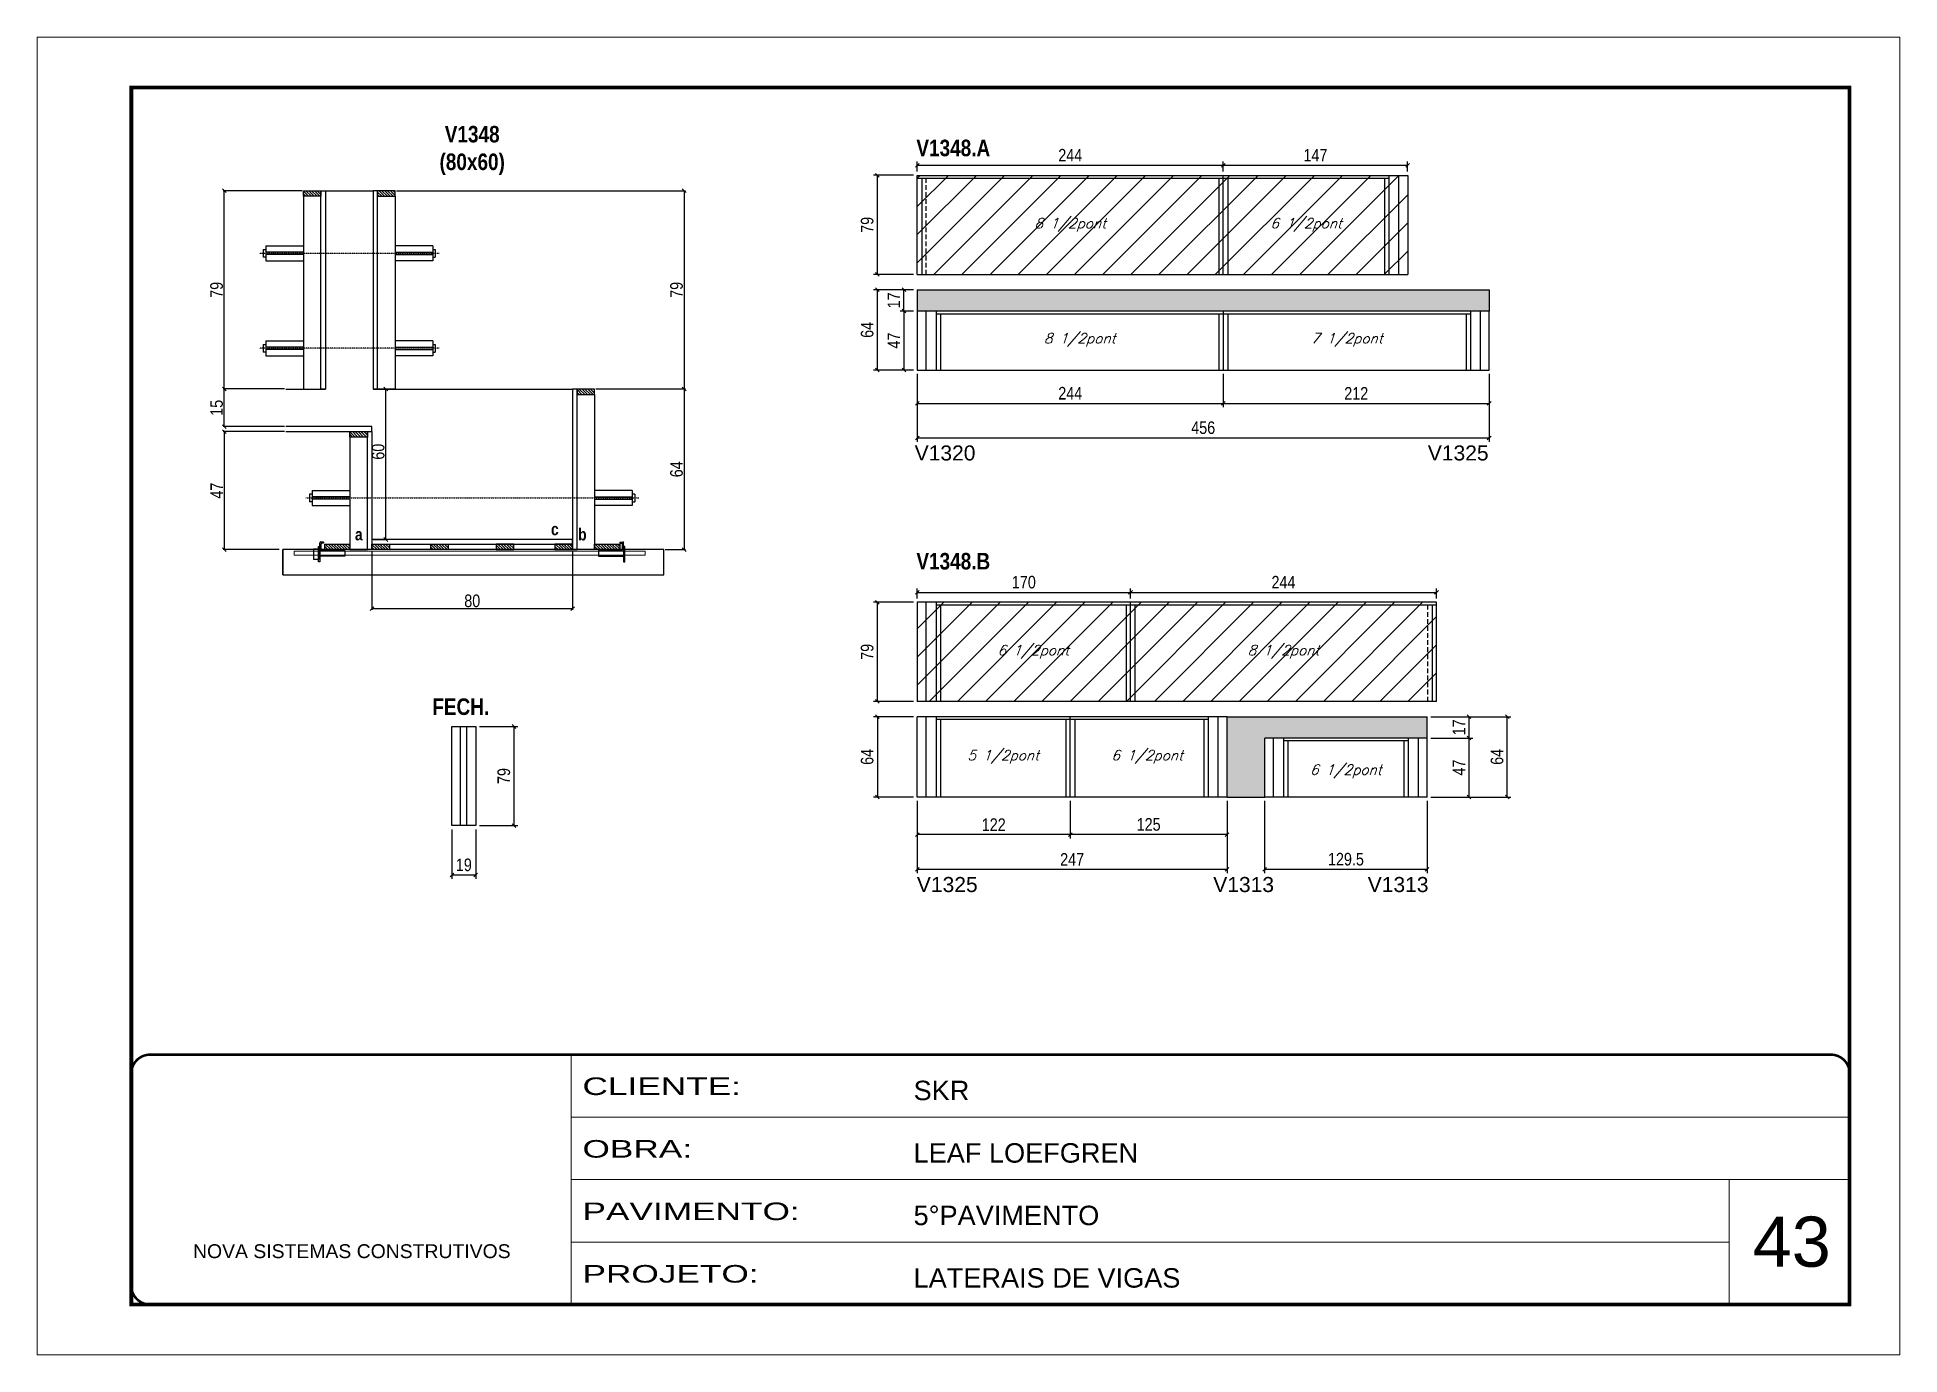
# Model space of a CAD drawing. Extents: x 3309 to 10384, y -2522 to 14608.
# Drawn here: x 6506 to 7991, y 2072 to 3122 of the extents above; entities that cross this region are included whole.
import ezdxf

# ---------------------------------------------------------------- set-up
doc = ezdxf.new("R2010")
doc.units = 0
for name, pattern in [('CONTINUO', [0]), ('DASHED', [0.75, 0.5, -0.25]), ('HIDDEN', [0.375, 0.25, -0.125])]:
    doc.linetypes.add(name, pattern=pattern)
for name, color, linetype in [('5', 5, 'Continuous'), ('barrote', 251, 'Continuous'), ('COTA', 241, 'Continuous'), ('detalhes', 4, 'Continuous'), ('NOMENCLATURA', 7, 'Continuous'), ('Painéis', 200, 'Continuous'), ('presilha', 1, 'Continuous'), ('SARR_2.2x10', 60, 'Continuous'), ('SARR_2.2x7', 40, 'Continuous'), ('SARR_3.5x7', 81, 'Continuous'), ('TENSOR', 3, 'Continuous'), ('texto', 7, 'Continuous')]:
    doc.layers.add(name, color=color, linetype=linetype)
for name, color, linetype, lineweight in [('CARIMBO', 255, 'Continuous', 9), ('CONCRETO', 251, 'Continuous', 25), ('Folhas', 255, 'Continuous', 9), ('Hachura', 251, 'Continuous', 9), ('SARRAFO DE PRESSAO', 251, 'DASHED', 9), ('SCO-___-LAJ', 2, 'Continuous', 0)]:
    doc.layers.add(name, color=color, linetype=linetype, lineweight=lineweight)
doc.styles.add('ARIAL', font='arial.ttf')
doc.styles.add('COTA TECNICA', font='techl___.ttf', dxfattribs={"height": 10})
doc.styles.add('COTA TECNICA 2X', font='techl___.ttf', dxfattribs={"height": 10})
doc.styles.add('Romans', font='romans.shx')
doc.styles.get("Standard").update_dxf_attribs({"font": 'arial.ttf'})
doc.styles.add('TECNICA', font='techb___.ttf', dxfattribs={"height": 10})
doc.styles.add('Tecnologia', font='')
doc.styles.get('Tecnologia').set_extended_font_data('Forgotten Futurist')
doc.dimstyles.new('PAINEL', dxfattribs={"dimtxt": 10, "dimasz": 3, "dimexe": 3, "dimexo": 3, "dimgap": 3, "dimtad": 1, "dimdec": 1, "dimzin": 12, "dimdsep": 46, "dimtxsty": 'COTA TECNICA', "dimblk1": 'OBLIQUE', "dimblk2": 'OBLIQUE', "dimsah": 1, "dimcen": 0.9, "dimclrd": 4, "dimclre": 4, "dimclrt": 240, "dimadec": 1, "dimazin": 3, "dimtfac": 1, "dimtdec": 1, "dimtmove": 0, "dimatfit": 3, "dimfxl": 1, "dimtolj": 1, "dimtzin": 12, "dimarcsym": 0})
doc.dimstyles.new('SECAO', dxfattribs={"dimscale": 0.333333, "dimtxt": 5, "dimasz": 9, "dimexe": 3, "dimexo": 3, "dimgap": 3, "dimtad": 1, "dimdec": 1, "dimlfac": 0.5, "dimzin": 12, "dimdsep": 46, "dimtxsty": 'COTA TECNICA 2X', "dimblk1": 'OBLIQUE', "dimblk2": 'OBLIQUE', "dimsah": 1, "dimcen": 0.9, "dimclrd": 4, "dimclre": 4, "dimclrt": 240, "dimadec": 1, "dimazin": 3, "dimtfac": 1, "dimtdec": 1, "dimtmove": 0, "dimatfit": 3, "dimfxl": 1, "dimtolj": 1, "dimtzin": 12, "dimarcsym": 0})
pattern_1 = [(135, (40055.601, -120798.3848), (-1.122532015, -1.122532015), [])]
pattern_2 = [(135, (40082.1, -120516.7848), (-1.122532015, -1.122532015), [])]

msp = doc.modelspace()

# ---------------------------------------------------------------- texts
at = {"layer": '5', "linetype": 'Continuous'}
for s, p in [('V1320', (7205.95, 2784.8)), ('V1325', (7615.08, 2784.8)), ('V1325', (7207.7, 2440.86)), ('V1313', (7444.01, 2440.86)), ('V1313', (7567.18, 2440.86))]:
    msp.add_text(s, height=12, rotation=359.99996, dxfattribs=at).set_placement(p)
at = {"layer": 'CARIMBO', "style": 'ARIAL'}
msp.add_text('43', height=40, dxfattribs=at).set_placement((7874.23, 2142.25))
at = {"layer": 'detalhes', "style": 'TECNICA'}
for s, p in [('c', (6915.98, 2725.26)), ('a', (6759.69, 2721.15)), ('b', (6937.66, 2721.14))]:
    msp.add_text(s, height=9.6, dxfattribs=at).set_placement(p)
at = {"layer": 'NOMENCLATURA', "style": 'TECNICA'}
for s, p in [('V1348.A', (7207.32, 3027.29, 0)), ('V1348.B', (7207.32, 2697.94, 0)), ('FECH.', (6821.35, 2582))]:
    msp.add_text(s, height=13.2, dxfattribs=at).set_placement(p)
at = {"layer": 'NOMENCLATURA', "insert": (6853.16, 3051.48), "char_height": 13.2, "attachment_point": 2, "style": 'TECNICA'}
msp.add_mtext_dynamic_manual_height_columns('V1348\\P(80x60)', width=300.2766, gutter_width=1, heights=[0], dxfattribs=at)
at = {"layer": 'texto', "color": 2, "char_height": 8, "attachment_point": 5, "style": 'Romans'}
for s, insert in [('{\\Q19;\\C256;8 1/2pont}', (7330.04, 2972.57)), ('{\\Q19;\\C256;6 1/2pont}', (7518.04, 2972.57)), ('{\\Q19;\\C256;8 1/2pont}', (7337.54, 2880.87)), ('{\\Q19;\\C256;7 1/2pont}', (7550.54, 2880.87)), ('{\\Q19;\\C256;6 1/2pont}', (7300.54, 2632.29)), ('{\\Q19;\\C256;8 1/2pont}', (7500.04, 2632.29)), ('{\\Q19;\\C256;5 1/2pont}', (7276.54, 2548.59)), ('{\\Q19;\\C256;6 1/2pont}', (7391.29, 2548.59)), ('{\\Q19;\\C256;6 1/2pont}', (7549.79, 2537.07))]:
    msp.add_mtext(s, dxfattribs=dict(at, insert=insert))

# ---------------------------------------------------------------- blocks, each defined once
blk = doc.blocks.new('9999999999')
at = {"color": 30, "linetype": 'CONTINUO'}
for p, q in [((98564.6, 34230.2), (98564.6, 34429.4)), ((98564.6, 34379.6), (99584, 34379.6)), ((98564.6, 34329.8), (99488, 34329.8)), ((99584, 34329.8), (99488, 34329.8)), ((99488, 34329.8), (99488, 34230.2)), ((98564.6, 34280), (99488, 34280))]:
    blk.add_line(p, q, dxfattribs=at)
at = {"color": 30, "linetype": 'CONTINUO', "const_width": 2}
blk.add_lwpolyline([(99584, 34230.2), (99584, 34414.4, 0.414214), (99569, 34429.4), (98229, 34429.4, 0.414214), (98214, 34414.4), (98214, 34245.2, 0.414214), (98229, 34230.2), (99584, 34230.2)], format="xyb", dxfattribs=at)
at = {"layer": 'Folhas'}
blk.add_lwpolyline([(98139, 34190.2), (99624, 34190.2), (99624, 35240.2), (98139, 35240.2)], close=True, dxfattribs=at)
at = {"layer": 'Folhas', "color": 30, "const_width": 3}
blk.add_lwpolyline([(98214, 34230.2), (99584, 34230.2), (99584, 35200.2), (98214, 35200.2)], close=True, dxfattribs=at)
at = {"color": 7, "linetype": 'Continuous', "ltscale": 5, "style": 'ARIAL'}
for s, height, p in [('SKR', 15.48, (98837.7, 34393.1)), ('LEAF LOEFGREN', 15.483, (98837.7, 34343.3)), ('5°PAVIMENTO', 15.483, (98837.7, 34293.5)), ('NOVA SISTEMAS CONSTRUTIVOS', 11.059, (98263.2, 34267.2)), ('LATERAIS DE VIGAS', 15.483, (98837.7, 34243.7))]:
    blk.add_text(s, height=height, dxfattribs=at).set_placement(p)
at = {"layer": 'Folhas', "color": 7, "style": 'Tecnologia', "width": 1.5}
for s, p in [('CLIENTE:', (98573.7, 34397.2)), ('OBRA:', (98573.7, 34347.3)), ('PAVIMENTO:', (98573.7, 34297.5)), ('PROJETO:', (98573.7, 34247.7))]:
    blk.add_text(s, height=14, dxfattribs=at).set_placement(p)
blk = doc.blocks.new('PRESILHA METÁLICA 1')
at = {"layer": 'presilha'}
for p, q in [((0, 13), (6, 13)), ((0, 13), (0, 0)), ((6, 0), (0, 0)), ((6, 15.5), (7.5, 15.5)), ((6, -2.5), (6, 15.5)), ((6, 13), (6, 0)), ((7.5, 10.6), (7.5, 19.9)), ((7.5, 15.5), (7.5, -2.5)), ((37.5, 4.1), (7.5, 4.1)), ((12, 21), (8.6, 21)), ((9, 11.6), (9, 18.9)), ((12, 19.5), (9.6, 19.5)), ((37.5, 11), (9.6, 11)), ((12, 21), (12, 19.5)), ((37.5, 11), (37.5, 4.1)), ((7.5, -2.5), (6, -2.5))]:
    blk.add_line(p, q, dxfattribs=at)
for centre, radius, start, end in [((8.6, 19.9), 1.14, 90, 180), ((9.6, 18.9), 0.57, 90, 180), ((9.6, 11.6), 0.57, 180, 270)]:
    blk.add_arc(centre, radius, start, end, dxfattribs=at)
blk = doc.blocks.new('PRESILHA METÁLICA 2')
at = {"layer": 'presilha'}
for p, q in [((-5.2, 23.5), (-5.2, 22)), ((-5.2, 23.5), (-1.9, 23.5)), ((-0.8, 14.6), (-0.8, 22.4)), ((-30.8, 13.5), (-30.8, 6.6)), ((-30.8, 13.5), (-2.8, 13.5)), ((-30.8, 6.6), (-0.8, 6.6)), ((-5.2, 22), (-2.8, 22)), ((-2.2, 14.1), (-2.2, 21.4)), ((0.8, 18), (-0.8, 18)), ((-0.8, 18), (-0.8, 0)), ((-0.8, 0), (0.8, 0)), ((0.8, 0), (0.8, 18))]:
    blk.add_line(p, q, dxfattribs=at)
for centre, radius, start, end in [((-1.9, 22.4), 1.14, 0, 90), ((-2.8, 21.4), 0.57, 0, 90), ((-2.8, 14.1), 0.57, 270, 0)]:
    blk.add_arc(centre, radius, start, end, dxfattribs=at)
blk = doc.blocks.new('_Oblique')
at = {"color": 0, "linetype": 'ByBlock', "lineweight": -2}
blk.add_line((-0.5, -0.5), (0.5, 0.5), dxfattribs=at)
blk = doc.blocks.new('*D1364')
at = {"layer": 'COTA', "color": 4, "lineweight": -2, "transparency": 16777216}
for p, q in [((6951.8, 2841.8), (7023.2, 2841.8)), ((7022.2, 2841.8), (7022.2, 2713.8)), ((7007, 2713.8), (7023.2, 2713.8))]:
    blk.add_line(p, q, dxfattribs=at)
at = {"layer": 'Defpoints', "color": 0, "transparency": 16777216}
for p in [(6950.8, 2841.8), (7006, 2713.8), (7022.2, 2713.8)]:
    blk.add_point(p, dxfattribs=at)
at = {"layer": 'COTA', "color": 4, "lineweight": -2, "transparency": 16777216, "xscale": 3, "yscale": 3, "zscale": 3}
for p, rotation in [((7022.2, 2841.8), 90), ((7022.2, 2713.8), 270)]:
    blk.add_blockref('_Oblique', p, dxfattribs=dict(at, rotation=rotation))
at = {"layer": 'COTA', "color": 240, "transparency": 16777216, "insert": (7016.1, 2777.8), "char_height": 10, "attachment_point": 5, "rotation": 90, "style": 'COTA TECNICA 2X'}
blk.add_mtext('\\A1;64', dxfattribs=at)
blk = doc.blocks.new('*D1365')
at = {"layer": 'COTA', "color": 4, "lineweight": -2, "transparency": 16777216}
for p, q in [((6703.5, 2807.8), (6654.5, 2807.8)), ((6655.5, 2807.8), (6655.5, 2713.8)), ((6699.3, 2713.8), (6654.5, 2713.8))]:
    blk.add_line(p, q, dxfattribs=at)
at = {"layer": 'Defpoints', "color": 0, "transparency": 16777216}
for p in [(6704.5, 2807.8), (6655.5, 2713.8), (6700.3, 2713.8)]:
    blk.add_point(p, dxfattribs=at)
at = {"layer": 'COTA', "color": 4, "lineweight": -2, "transparency": 16777216, "xscale": 3, "yscale": 3, "zscale": 3}
for p, rotation in [((6655.5, 2807.8), 90), ((6655.5, 2713.8), 270)]:
    blk.add_blockref('_Oblique', p, dxfattribs=dict(at, rotation=rotation))
at = {"layer": 'COTA', "color": 240, "transparency": 16777216, "insert": (6649.5, 2760.8), "char_height": 10, "attachment_point": 5, "rotation": 90, "style": 'COTA TECNICA 2X'}
blk.add_mtext('\\A1;47', dxfattribs=at)
blk = doc.blocks.new('*D1366')
at = {"layer": 'COTA', "color": 4, "lineweight": -2, "transparency": 16777216}
for p, q in [((6774.2, 2841.8), (6785.3, 2841.8)), ((6784.3, 2721.8), (6784.3, 2841.8)), ((6774.2, 2721.8), (6785.3, 2721.8))]:
    blk.add_line(p, q, dxfattribs=at)
at = {"layer": 'Defpoints', "color": 0, "transparency": 16777216}
for p in [(6773.2, 2841.8), (6784.3, 2841.8), (6773.2, 2721.8)]:
    blk.add_point(p, dxfattribs=at)
at = {"layer": 'COTA', "color": 4, "lineweight": -2, "transparency": 16777216, "xscale": 3, "yscale": 3, "zscale": 3}
for p, rotation in [((6784.3, 2841.8), 90), ((6784.3, 2721.8), 270)]:
    blk.add_blockref('_Oblique', p, dxfattribs=dict(at, rotation=rotation))
at = {"layer": 'COTA', "color": 240, "transparency": 16777216, "insert": (6778.2, 2791.8), "char_height": 10, "attachment_point": 5, "rotation": 90, "style": 'COTA TECNICA 2X'}
blk.add_mtext('\\A1;60', dxfattribs=at)
blk = doc.blocks.new('*D1367')
at = {"layer": 'COTA', "color": 4, "lineweight": -2, "transparency": 16777216}
for p, q in [((6703.5, 2841.8), (6654.5, 2841.8)), ((6655.5, 2811.8), (6655.5, 2841.8)), ((6703.5, 2811.8), (6654.5, 2811.8))]:
    blk.add_line(p, q, dxfattribs=at)
at = {"layer": 'Defpoints', "color": 0, "transparency": 16777216}
for p in [(6655.5, 2841.8), (6704.5, 2841.8), (6704.5, 2811.8)]:
    blk.add_point(p, dxfattribs=at)
at = {"layer": 'COTA', "color": 4, "lineweight": -2, "transparency": 16777216, "xscale": 3, "yscale": 3, "zscale": 3}
for p, rotation in [((6655.5, 2841.8), 90), ((6655.5, 2811.8), 270)]:
    blk.add_blockref('_Oblique', p, dxfattribs=dict(at, rotation=rotation))
at = {"layer": 'COTA', "color": 240, "transparency": 16777216, "insert": (6649.4, 2826.8), "char_height": 10, "attachment_point": 5, "rotation": 90, "style": 'COTA TECNICA 2X'}
blk.add_mtext('\\A1;15', dxfattribs=at)
blk = doc.blocks.new('*D1368')
at = {"layer": 'COTA', "color": 4, "lineweight": -2, "transparency": 16777216}
for p, q in [((6792.8, 2999.8), (7023.2, 2999.8)), ((7022.2, 2999.8), (7022.2, 2841.8)), ((6952.8, 2841.8), (7023.2, 2841.8))]:
    blk.add_line(p, q, dxfattribs=at)
at = {"layer": 'Defpoints', "color": 0, "transparency": 16777216}
for p in [(6791.8, 2999.8), (6951.8, 2841.8, 0), (7022.2, 2841.8)]:
    blk.add_point(p, dxfattribs=at)
at = {"layer": 'COTA', "color": 4, "lineweight": -2, "transparency": 16777216, "xscale": 3, "yscale": 3, "zscale": 3}
for p, rotation in [((7022.2, 2999.8), 90), ((7022.2, 2841.8), 270)]:
    blk.add_blockref('_Oblique', p, dxfattribs=dict(at, rotation=rotation))
at = {"layer": 'COTA', "color": 240, "transparency": 16777216, "insert": (7016.1, 2920.8), "char_height": 10, "attachment_point": 5, "rotation": 90, "style": 'COTA TECNICA 2X'}
blk.add_mtext('\\A1;79', dxfattribs=at)
blk = doc.blocks.new('*D1369')
at = {"layer": 'COTA', "color": 4, "lineweight": -2, "transparency": 16777216}
for p, q in [((6717.6, 2999.8), (6654.5, 2999.8)), ((6655.5, 2841.8), (6655.5, 2999.8)), ((6703.5, 2841.8), (6654.5, 2841.8))]:
    blk.add_line(p, q, dxfattribs=at)
at = {"layer": 'Defpoints', "color": 0, "transparency": 16777216}
for p in [(6655.5, 2999.8), (6718.6, 2999.8), (6704.5, 2841.8)]:
    blk.add_point(p, dxfattribs=at)
at = {"layer": 'COTA', "color": 4, "lineweight": -2, "transparency": 16777216, "xscale": 3, "yscale": 3, "zscale": 3}
for p, rotation in [((6655.5, 2999.8), 90), ((6655.5, 2841.8), 270)]:
    blk.add_blockref('_Oblique', p, dxfattribs=dict(at, rotation=rotation))
at = {"layer": 'COTA', "color": 240, "transparency": 16777216, "insert": (6649.4, 2920.8), "char_height": 10, "attachment_point": 5, "rotation": 90, "style": 'COTA TECNICA 2X'}
blk.add_mtext('\\A1;79', dxfattribs=at)
blk = doc.blocks.new('*D1370')
at = {"layer": 'COTA', "color": 4, "lineweight": -2, "transparency": 16777216}
for p, q in [((6773.2, 2712.8), (6773.2, 2665.8)), ((6933.2, 2712.8), (6933.2, 2665.8)), ((6773.2, 2666.8), (6933.2, 2666.8))]:
    blk.add_line(p, q, dxfattribs=at)
at = {"layer": 'Defpoints', "color": 0, "transparency": 16777216}
for p in [(6773.2, 2713.8), (6933.2, 2713.8), (6933.2, 2666.8)]:
    blk.add_point(p, dxfattribs=at)
at = {"layer": 'COTA', "color": 4, "lineweight": -2, "transparency": 16777216, "xscale": 3, "yscale": 3, "zscale": 3, "rotation": 180}
blk.add_blockref('_Oblique', (6773.2, 2666.8), dxfattribs=at)
at = {"layer": 'COTA', "color": 4, "lineweight": -2, "transparency": 16777216, "xscale": 3, "yscale": 3, "zscale": 3}
blk.add_blockref('_Oblique', (6933.2, 2666.8), dxfattribs=at)
at = {"layer": 'COTA', "color": 240, "transparency": 16777216, "insert": (6853.2, 2672.9), "char_height": 10, "attachment_point": 5, "style": 'COTA TECNICA 2X'}
blk.add_mtext('\\A1;80', dxfattribs=at)
blk = doc.blocks.new('*D1371')
at = {"layer": 'COTA', "color": 4, "lineweight": -2, "transparency": 16777216}
for p, q in [((7208, 2853.9), (7208, 2799.8)), ((7664, 2853.9), (7664, 2799.8)), ((7208, 2802.8), (7664, 2802.8))]:
    blk.add_line(p, q, dxfattribs=at)
at = {"layer": 'Defpoints', "color": 0, "transparency": 16777216}
for p in [(7208, 2856.9), (7664, 2856.9), (7664, 2802.8)]:
    blk.add_point(p, dxfattribs=at)
at = {"layer": 'COTA', "color": 4, "lineweight": -2, "transparency": 16777216, "xscale": 3, "yscale": 3, "zscale": 3, "rotation": 180}
blk.add_blockref('_Oblique', (7208, 2802.8), dxfattribs=at)
at = {"layer": 'COTA', "color": 4, "lineweight": -2, "transparency": 16777216, "xscale": 3, "yscale": 3, "zscale": 3}
blk.add_blockref('_Oblique', (7664, 2802.8), dxfattribs=at)
at = {"layer": 'COTA', "color": 240, "transparency": 16777216, "insert": (7436, 2810.9), "char_height": 10, "attachment_point": 5, "style": 'COTA TECNICA'}
blk.add_mtext('\\A1;456', dxfattribs=at)
blk = doc.blocks.new('*D1372')
at = {"layer": 'COTA', "color": 4, "lineweight": -2, "transparency": 16777216}
for p, q in [((7208, 2853.9), (7208, 2827.3)), ((7452, 2853.9), (7452, 2827.3)), ((7208, 2830.3), (7452, 2830.3))]:
    blk.add_line(p, q, dxfattribs=at)
at = {"layer": 'Defpoints', "color": 0, "transparency": 16777216}
for p in [(7208, 2856.9), (7452, 2856.9), (7452, 2830.3)]:
    blk.add_point(p, dxfattribs=at)
at = {"layer": 'COTA', "color": 4, "lineweight": -2, "transparency": 16777216, "xscale": 3, "yscale": 3, "zscale": 3, "rotation": 180}
blk.add_blockref('_Oblique', (7208, 2830.3), dxfattribs=at)
at = {"layer": 'COTA', "color": 4, "lineweight": -2, "transparency": 16777216, "xscale": 3, "yscale": 3, "zscale": 3}
blk.add_blockref('_Oblique', (7452, 2830.3), dxfattribs=at)
at = {"layer": 'COTA', "color": 240, "transparency": 16777216, "insert": (7330, 2838.4), "char_height": 10, "attachment_point": 5, "style": 'COTA TECNICA'}
blk.add_mtext('\\A1;244', dxfattribs=at)
blk = doc.blocks.new('*D1373')
at = {"layer": 'COTA', "color": 4, "lineweight": -2, "transparency": 16777216}
for p, q in [((7452, 2853.9), (7452, 2827.3)), ((7664, 2853.9), (7664, 2827.3)), ((7452, 2830.3), (7664, 2830.3))]:
    blk.add_line(p, q, dxfattribs=at)
at = {"layer": 'Defpoints', "color": 0, "transparency": 16777216}
for p in [(7452, 2856.9), (7664, 2856.9), (7664, 2830.3)]:
    blk.add_point(p, dxfattribs=at)
at = {"layer": 'COTA', "color": 4, "lineweight": -2, "transparency": 16777216, "xscale": 3, "yscale": 3, "zscale": 3, "rotation": 180}
blk.add_blockref('_Oblique', (7452, 2830.3), dxfattribs=at)
at = {"layer": 'COTA', "color": 4, "lineweight": -2, "transparency": 16777216, "xscale": 3, "yscale": 3, "zscale": 3}
blk.add_blockref('_Oblique', (7664, 2830.3), dxfattribs=at)
at = {"layer": 'COTA', "color": 240, "transparency": 16777216, "insert": (7558, 2838.3), "char_height": 10, "attachment_point": 5, "style": 'COTA TECNICA'}
blk.add_mtext('\\A1;212', dxfattribs=at)
blk = doc.blocks.new('*D1374')
at = {"layer": 'COTA', "color": 4, "lineweight": -2, "transparency": 16777216}
for p, q in [((7205, 2920.9), (7194.4, 2920.9)), ((7197.4, 2903.9), (7197.4, 2920.9)), ((7205, 2903.9), (7194.4, 2903.9))]:
    blk.add_line(p, q, dxfattribs=at)
at = {"layer": 'Defpoints', "color": 0, "transparency": 16777216}
for p in [(7197.4, 2920.9), (7208, 2920.9), (7208, 2903.9)]:
    blk.add_point(p, dxfattribs=at)
at = {"layer": 'COTA', "color": 4, "lineweight": -2, "transparency": 16777216, "xscale": 3, "yscale": 3, "zscale": 3}
for p, rotation in [((7197.4, 2920.9), 90), ((7197.4, 2903.9), 270)]:
    blk.add_blockref('_Oblique', p, dxfattribs=dict(at, rotation=rotation))
at = {"layer": 'COTA', "color": 240, "transparency": 16777216, "insert": (7189.3, 2912.4), "char_height": 10, "attachment_point": 5, "rotation": 90, "style": 'COTA TECNICA'}
blk.add_mtext('\\A1;17', dxfattribs=at)
blk = doc.blocks.new('*D1375')
at = {"layer": 'COTA', "color": 4, "lineweight": -2, "transparency": 16777216}
for p, q in [((7205, 2903.9), (7194.4, 2903.9)), ((7197.4, 2903.9), (7197.4, 2856.9)), ((7205, 2856.9), (7194.4, 2856.9))]:
    blk.add_line(p, q, dxfattribs=at)
at = {"layer": 'Defpoints', "color": 0, "transparency": 16777216}
for p in [(7208, 2903.9), (7197.4, 2856.9), (7208, 2856.9)]:
    blk.add_point(p, dxfattribs=at)
at = {"layer": 'COTA', "color": 4, "lineweight": -2, "transparency": 16777216, "xscale": 3, "yscale": 3, "zscale": 3}
for p, rotation in [((7197.4, 2903.9), 90), ((7197.4, 2856.9), 270)]:
    blk.add_blockref('_Oblique', p, dxfattribs=dict(at, rotation=rotation))
at = {"layer": 'COTA', "color": 240, "transparency": 16777216, "insert": (7189.3, 2880.4), "char_height": 10, "attachment_point": 5, "rotation": 90, "style": 'COTA TECNICA'}
blk.add_mtext('\\A1;47', dxfattribs=at)
blk = doc.blocks.new('*D1376')
at = {"layer": 'COTA', "color": 4, "lineweight": -2, "transparency": 16777216}
for p, q in [((7205, 2920.9), (7173.2, 2920.9)), ((7176.2, 2856.9), (7176.2, 2920.9)), ((7205, 2856.9), (7173.2, 2856.9))]:
    blk.add_line(p, q, dxfattribs=at)
at = {"layer": 'Defpoints', "color": 0, "transparency": 16777216}
for p in [(7176.2, 2920.9), (7208, 2920.9), (7208, 2856.9)]:
    blk.add_point(p, dxfattribs=at)
at = {"layer": 'COTA', "color": 4, "lineweight": -2, "transparency": 16777216, "xscale": 3, "yscale": 3, "zscale": 3}
for p, rotation in [((7176.2, 2920.9), 90), ((7176.2, 2856.9), 270)]:
    blk.add_blockref('_Oblique', p, dxfattribs=dict(at, rotation=rotation))
at = {"layer": 'COTA', "color": 240, "transparency": 16777216, "insert": (7168.1, 2888.9), "char_height": 10, "attachment_point": 5, "rotation": 90, "style": 'COTA TECNICA'}
blk.add_mtext('\\A1;64', dxfattribs=at)
blk = doc.blocks.new('*D1377')
at = {"layer": 'COTA', "color": 4, "lineweight": -2, "transparency": 16777216}
for p, q in [((7452, 3015.1), (7452, 3023)), ((7599, 3020), (7452, 3020)), ((7599, 3015.1), (7599, 3023))]:
    blk.add_line(p, q, dxfattribs=at)
at = {"layer": 'Defpoints', "color": 0, "transparency": 16777216}
for p in [(7452, 3020), (7452, 3012.1, 0), (7599, 3012.1, 0)]:
    blk.add_point(p, dxfattribs=at)
at = {"layer": 'COTA', "color": 4, "lineweight": -2, "transparency": 16777216, "xscale": 3, "yscale": 3, "zscale": 3, "rotation": 180}
blk.add_blockref('_Oblique', (7452, 3020), dxfattribs=at)
at = {"layer": 'COTA', "color": 4, "lineweight": -2, "transparency": 16777216, "xscale": 3, "yscale": 3, "zscale": 3}
blk.add_blockref('_Oblique', (7599, 3020), dxfattribs=at)
at = {"layer": 'COTA', "color": 240, "transparency": 16777216, "insert": (7525.5, 3028.1), "char_height": 10, "attachment_point": 5, "style": 'COTA TECNICA'}
blk.add_mtext('\\A1;147', dxfattribs=at)
blk = doc.blocks.new('*D1378')
at = {"layer": 'COTA', "color": 4, "lineweight": -2, "transparency": 16777216}
for p, q in [((7208, 3015.1), (7208, 3023)), ((7452, 3020), (7208, 3020)), ((7452, 3015.1), (7452, 3023))]:
    blk.add_line(p, q, dxfattribs=at)
at = {"layer": 'Defpoints', "color": 0, "transparency": 16777216}
for p in [(7208, 3020), (7208, 3012.1, 0), (7452, 3012.1, 0)]:
    blk.add_point(p, dxfattribs=at)
at = {"layer": 'COTA', "color": 4, "lineweight": -2, "transparency": 16777216, "xscale": 3, "yscale": 3, "zscale": 3, "rotation": 180}
blk.add_blockref('_Oblique', (7208, 3020), dxfattribs=at)
at = {"layer": 'COTA', "color": 4, "lineweight": -2, "transparency": 16777216, "xscale": 3, "yscale": 3, "zscale": 3}
blk.add_blockref('_Oblique', (7452, 3020), dxfattribs=at)
at = {"layer": 'COTA', "color": 240, "transparency": 16777216, "insert": (7330, 3028.1), "char_height": 10, "attachment_point": 5, "style": 'COTA TECNICA'}
blk.add_mtext('\\A1;244', dxfattribs=at)
blk = doc.blocks.new('*D1379')
at = {"layer": 'COTA', "color": 4, "lineweight": -2, "transparency": 16777216}
for p, q in [((7205, 3012.1), (7173.2, 3012.1)), ((7176.2, 2933.1), (7176.2, 3012.1)), ((7205, 2933.1), (7173.2, 2933.1))]:
    blk.add_line(p, q, dxfattribs=at)
at = {"layer": 'Defpoints', "color": 0, "transparency": 16777216}
for p in [(7176.2, 3012.1), (7208, 3012.1, 0), (7208, 2933.1, 0)]:
    blk.add_point(p, dxfattribs=at)
at = {"layer": 'COTA', "color": 4, "lineweight": -2, "transparency": 16777216, "xscale": 3, "yscale": 3, "zscale": 3}
for p, rotation in [((7176.2, 3012.1), 90), ((7176.2, 2933.1), 270)]:
    blk.add_blockref('_Oblique', p, dxfattribs=dict(at, rotation=rotation))
at = {"layer": 'COTA', "color": 240, "transparency": 16777216, "insert": (7168.1, 2972.6), "char_height": 10, "attachment_point": 5, "rotation": 90, "style": 'COTA TECNICA'}
blk.add_mtext('\\A1;79', dxfattribs=at)
blk = doc.blocks.new('*D1380')
at = {"layer": 'COTA', "color": 4, "linetype": 'ByBlock', "lineweight": -2, "transparency": 16777216}
for p, q in [((7330, 2513.6), (7330, 2483.6)), ((7455, 2513.6), (7455, 2483.6)), ((7455, 2486.6), (7330, 2486.6))]:
    blk.add_line(p, q, dxfattribs=at)
at = {"layer": 'Defpoints', "color": 0, "linetype": 'ByBlock', "transparency": 16777216}
for p in [(7330, 2516.6), (7455, 2516.6), (7330, 2486.6)]:
    blk.add_point(p, dxfattribs=at)
at = {"layer": 'COTA', "color": 4, "linetype": 'ByBlock', "lineweight": -2, "transparency": 16777216, "xscale": 3, "yscale": 3, "zscale": 3, "rotation": 180}
blk.add_blockref('_Oblique', (7330, 2486.6), dxfattribs=at)
at = {"layer": 'COTA', "color": 4, "linetype": 'ByBlock', "lineweight": -2, "transparency": 16777216, "xscale": 3, "yscale": 3, "zscale": 3}
blk.add_blockref('_Oblique', (7455, 2486.6), dxfattribs=at)
at = {"layer": 'COTA', "color": 240, "linetype": 'ByBlock', "transparency": 16777216, "insert": (7392.5, 2494.7), "char_height": 10, "attachment_point": 5, "style": 'COTA TECNICA'}
blk.add_mtext('\\A1;125', dxfattribs=at)
blk = doc.blocks.new('*D1381')
at = {"layer": 'COTA', "color": 4, "linetype": 'ByBlock', "lineweight": -2, "transparency": 16777216}
for p, q in [((7208, 2513.6), (7208, 2483.6)), ((7330, 2513.6), (7330, 2483.6)), ((7330, 2486.6), (7208, 2486.6))]:
    blk.add_line(p, q, dxfattribs=at)
at = {"layer": 'Defpoints', "color": 0, "linetype": 'ByBlock', "transparency": 16777216}
for p in [(7208, 2516.6), (7330, 2516.6), (7208, 2486.6)]:
    blk.add_point(p, dxfattribs=at)
at = {"layer": 'COTA', "color": 4, "linetype": 'ByBlock', "lineweight": -2, "transparency": 16777216, "xscale": 3, "yscale": 3, "zscale": 3, "rotation": 180}
blk.add_blockref('_Oblique', (7208, 2486.6), dxfattribs=at)
at = {"layer": 'COTA', "color": 4, "linetype": 'ByBlock', "lineweight": -2, "transparency": 16777216, "xscale": 3, "yscale": 3, "zscale": 3}
blk.add_blockref('_Oblique', (7330, 2486.6), dxfattribs=at)
at = {"layer": 'COTA', "color": 240, "linetype": 'ByBlock', "transparency": 16777216, "insert": (7269, 2494.6), "char_height": 10, "attachment_point": 5, "style": 'COTA TECNICA'}
blk.add_mtext('\\A1;122', dxfattribs=at)
blk = doc.blocks.new('*D1382')
at = {"layer": 'COTA', "color": 4, "linetype": 'ByBlock', "lineweight": -2, "transparency": 16777216}
for p, q in [((7208, 2513.6), (7208, 2455.9)), ((7455, 2513.6), (7455, 2455.9)), ((7455, 2458.9), (7208, 2458.9))]:
    blk.add_line(p, q, dxfattribs=at)
at = {"layer": 'Defpoints', "color": 0, "linetype": 'ByBlock', "transparency": 16777216}
for p in [(7208, 2516.6), (7455, 2516.6), (7208, 2458.9)]:
    blk.add_point(p, dxfattribs=at)
at = {"layer": 'COTA', "color": 4, "linetype": 'ByBlock', "lineweight": -2, "transparency": 16777216, "xscale": 3, "yscale": 3, "zscale": 3, "rotation": 180}
blk.add_blockref('_Oblique', (7208, 2458.9), dxfattribs=at)
at = {"layer": 'COTA', "color": 4, "linetype": 'ByBlock', "lineweight": -2, "transparency": 16777216, "xscale": 3, "yscale": 3, "zscale": 3}
blk.add_blockref('_Oblique', (7455, 2458.9), dxfattribs=at)
at = {"layer": 'COTA', "color": 240, "linetype": 'ByBlock', "transparency": 16777216, "insert": (7331.5, 2466.9), "char_height": 10, "attachment_point": 5, "style": 'COTA TECNICA'}
blk.add_mtext('\\A1;247', dxfattribs=at)
blk = doc.blocks.new('*D1387')
at = {"layer": 'COTA', "color": 4, "linetype": 'ByBlock', "lineweight": -2, "transparency": 16777216}
for p, q in [((7485, 2513.6), (7485, 2455.9)), ((7614.5, 2513.6), (7614.5, 2455.9)), ((7614.5, 2458.9), (7485, 2458.9))]:
    blk.add_line(p, q, dxfattribs=at)
at = {"layer": 'Defpoints', "color": 0, "linetype": 'ByBlock', "transparency": 16777216}
for p in [(7485, 2516.6), (7614.5, 2516.6), (7485, 2458.9)]:
    blk.add_point(p, dxfattribs=at)
at = {"layer": 'COTA', "color": 4, "linetype": 'ByBlock', "lineweight": -2, "transparency": 16777216, "xscale": 3, "yscale": 3, "zscale": 3, "rotation": 180}
blk.add_blockref('_Oblique', (7485, 2458.9), dxfattribs=at)
at = {"layer": 'COTA', "color": 4, "linetype": 'ByBlock', "lineweight": -2, "transparency": 16777216, "xscale": 3, "yscale": 3, "zscale": 3}
blk.add_blockref('_Oblique', (7614.5, 2458.9), dxfattribs=at)
at = {"layer": 'COTA', "color": 240, "linetype": 'ByBlock', "transparency": 16777216, "insert": (7549.8, 2467), "char_height": 10, "attachment_point": 5, "style": 'COTA TECNICA'}
blk.add_mtext('\\A1;129.5', dxfattribs=at)
blk = doc.blocks.new('*D1384')
at = {"layer": 'COTA', "color": 4, "lineweight": -2, "transparency": 16777216}
for p, q in [((7617.5, 2563.6), (7651, 2563.6)), ((7648, 2516.6), (7648, 2563.6)), ((7617.5, 2516.6), (7651, 2516.6))]:
    blk.add_line(p, q, dxfattribs=at)
at = {"layer": 'Defpoints', "color": 0, "transparency": 16777216}
for p in [(7614.5, 2563.6), (7648, 2563.6), (7614.5, 2516.6)]:
    blk.add_point(p, dxfattribs=at)
at = {"layer": 'COTA', "color": 4, "lineweight": -2, "transparency": 16777216, "xscale": 3, "yscale": 3, "zscale": 3}
for p, rotation in [((7648, 2563.6), 90), ((7648, 2516.6), 270)]:
    blk.add_blockref('_Oblique', p, dxfattribs=dict(at, rotation=rotation))
at = {"layer": 'COTA', "color": 240, "transparency": 16777216, "insert": (7639.9, 2540.1), "char_height": 10, "attachment_point": 5, "rotation": 90, "style": 'COTA TECNICA'}
blk.add_mtext('\\A1;47', dxfattribs=at)
blk = doc.blocks.new('*D1385')
at = {"layer": 'COTA', "color": 4, "lineweight": -2, "transparency": 16777216}
for p, q in [((7617.5, 2580.6), (7651, 2580.6)), ((7648, 2563.6), (7648, 2580.6)), ((7617.5, 2563.6), (7651, 2563.6))]:
    blk.add_line(p, q, dxfattribs=at)
at = {"layer": 'Defpoints', "color": 0, "transparency": 16777216}
for p in [(7614.5, 2580.6), (7648, 2580.6), (7614.5, 2563.6)]:
    blk.add_point(p, dxfattribs=at)
at = {"layer": 'COTA', "color": 4, "lineweight": -2, "transparency": 16777216, "xscale": 3, "yscale": 3, "zscale": 3}
for p, rotation in [((7648, 2580.6), 90), ((7648, 2563.6), 270)]:
    blk.add_blockref('_Oblique', p, dxfattribs=dict(at, rotation=rotation))
at = {"layer": 'COTA', "color": 240, "transparency": 16777216, "insert": (7639.9, 2572.1), "char_height": 10, "attachment_point": 5, "rotation": 90, "style": 'COTA TECNICA'}
blk.add_mtext('\\A1;17', dxfattribs=at)
blk = doc.blocks.new('*D1386')
at = {"layer": 'COTA', "color": 4, "lineweight": -2, "transparency": 16777216}
for p, q in [((7617.5, 2580.6), (7681.4, 2580.6)), ((7678.4, 2516.6), (7678.4, 2580.6)), ((7617.5, 2516.6), (7681.4, 2516.6))]:
    blk.add_line(p, q, dxfattribs=at)
at = {"layer": 'Defpoints', "color": 0, "transparency": 16777216}
for p in [(7614.5, 2580.6), (7678.4, 2580.6), (7614.5, 2516.6)]:
    blk.add_point(p, dxfattribs=at)
at = {"layer": 'COTA', "color": 4, "lineweight": -2, "transparency": 16777216, "xscale": 3, "yscale": 3, "zscale": 3}
for p, rotation in [((7678.4, 2580.6), 90), ((7678.4, 2516.6), 270)]:
    blk.add_blockref('_Oblique', p, dxfattribs=dict(at, rotation=rotation))
at = {"layer": 'COTA', "color": 240, "transparency": 16777216, "insert": (7670.3, 2548.6), "char_height": 10, "attachment_point": 5, "rotation": 90, "style": 'COTA TECNICA'}
blk.add_mtext('\\A1;64', dxfattribs=at)
blk = doc.blocks.new('*D1383')
at = {"layer": 'COTA', "color": 4, "lineweight": -2, "transparency": 16777216}
for p, q in [((7205, 2580.6), (7173.2, 2580.6)), ((7176.2, 2580.6), (7176.2, 2516.6)), ((7205, 2516.6), (7173.2, 2516.6))]:
    blk.add_line(p, q, dxfattribs=at)
at = {"layer": 'Defpoints', "color": 0, "transparency": 16777216}
for p in [(7208, 2580.6), (7176.2, 2516.6), (7208, 2516.6)]:
    blk.add_point(p, dxfattribs=at)
at = {"layer": 'COTA', "color": 4, "lineweight": -2, "transparency": 16777216, "xscale": 3, "yscale": 3, "zscale": 3}
for p, rotation in [((7176.2, 2580.6), 90), ((7176.2, 2516.6), 270)]:
    blk.add_blockref('_Oblique', p, dxfattribs=dict(at, rotation=rotation))
at = {"layer": 'COTA', "color": 240, "transparency": 16777216, "insert": (7168.1, 2548.6), "char_height": 10, "attachment_point": 5, "rotation": 90, "style": 'COTA TECNICA'}
blk.add_mtext('\\A1;64', dxfattribs=at)
blk = doc.blocks.new('*D1388')
at = {"layer": 'COTA', "color": 4, "lineweight": -2, "transparency": 16777216}
for p, q in [((7208, 2674.8), (7208, 2682.7)), ((7208, 2679.7), (7378, 2679.7)), ((7378, 2674.8), (7378, 2682.7))]:
    blk.add_line(p, q, dxfattribs=at)
at = {"layer": 'Defpoints', "color": 0, "transparency": 16777216}
for p in [(7378, 2679.7), (7208, 2671.8, 0), (7378, 2671.8, 0)]:
    blk.add_point(p, dxfattribs=at)
at = {"layer": 'COTA', "color": 4, "lineweight": -2, "transparency": 16777216, "xscale": 3, "yscale": 3, "zscale": 3, "rotation": 180}
blk.add_blockref('_Oblique', (7208, 2679.7), dxfattribs=at)
at = {"layer": 'COTA', "color": 4, "lineweight": -2, "transparency": 16777216, "xscale": 3, "yscale": 3, "zscale": 3}
blk.add_blockref('_Oblique', (7378, 2679.7), dxfattribs=at)
at = {"layer": 'COTA', "color": 240, "transparency": 16777216, "insert": (7293, 2687.8), "char_height": 10, "attachment_point": 5, "style": 'COTA TECNICA'}
blk.add_mtext('\\A1;170', dxfattribs=at)
blk = doc.blocks.new('*D1389')
at = {"layer": 'COTA', "color": 4, "lineweight": -2, "transparency": 16777216}
for p, q in [((7378, 2674.8), (7378, 2682.7)), ((7378, 2679.7), (7622, 2679.7)), ((7622, 2674.8), (7622, 2682.7))]:
    blk.add_line(p, q, dxfattribs=at)
at = {"layer": 'Defpoints', "color": 0, "transparency": 16777216}
for p in [(7622, 2679.7), (7378, 2671.8, 0), (7622, 2671.8, 0)]:
    blk.add_point(p, dxfattribs=at)
at = {"layer": 'COTA', "color": 4, "lineweight": -2, "transparency": 16777216, "xscale": 3, "yscale": 3, "zscale": 3, "rotation": 180}
blk.add_blockref('_Oblique', (7378, 2679.7), dxfattribs=at)
at = {"layer": 'COTA', "color": 4, "lineweight": -2, "transparency": 16777216, "xscale": 3, "yscale": 3, "zscale": 3}
blk.add_blockref('_Oblique', (7622, 2679.7), dxfattribs=at)
at = {"layer": 'COTA', "color": 240, "transparency": 16777216, "insert": (7500, 2687.8), "char_height": 10, "attachment_point": 5, "style": 'COTA TECNICA'}
blk.add_mtext('\\A1;244', dxfattribs=at)
blk = doc.blocks.new('*D1390')
at = {"layer": 'COTA', "color": 4, "lineweight": -2, "transparency": 16777216}
for p, q in [((7205, 2671.8), (7173.2, 2671.8)), ((7176.2, 2592.8), (7176.2, 2671.8)), ((7205, 2592.8), (7173.2, 2592.8))]:
    blk.add_line(p, q, dxfattribs=at)
at = {"layer": 'Defpoints', "color": 0, "transparency": 16777216}
for p in [(7176.2, 2671.8), (7208, 2671.8), (7208, 2592.8)]:
    blk.add_point(p, dxfattribs=at)
at = {"layer": 'COTA', "color": 4, "lineweight": -2, "transparency": 16777216, "xscale": 3, "yscale": 3, "zscale": 3}
for p, rotation in [((7176.2, 2671.8), 90), ((7176.2, 2592.8), 270)]:
    blk.add_blockref('_Oblique', p, dxfattribs=dict(at, rotation=rotation))
at = {"layer": 'COTA', "color": 240, "transparency": 16777216, "insert": (7168.1, 2632.3), "char_height": 10, "attachment_point": 5, "rotation": 90, "style": 'COTA TECNICA'}
blk.add_mtext('\\A1;79', dxfattribs=at)
blk = doc.blocks.new('*D1610')
at = {"layer": 'COTA', "color": 4, "lineweight": -2, "transparency": 16777216}
for p, q in [((6859, 2572.8), (6889.5, 2572.8)), ((6886.5, 2493.8), (6886.5, 2572.8)), ((6859, 2493.8), (6889.5, 2493.8))]:
    blk.add_line(p, q, dxfattribs=at)
at = {"layer": 'Defpoints', "color": 0, "transparency": 16777216}
for p in [(6856, 2572.8), (6886.5, 2572.8), (6856, 2493.8)]:
    blk.add_point(p, dxfattribs=at)
at = {"layer": 'COTA', "color": 4, "lineweight": -2, "transparency": 16777216, "xscale": 3, "yscale": 3, "zscale": 3}
for p, rotation in [((6886.5, 2572.8), 90), ((6886.5, 2493.8), 270)]:
    blk.add_blockref('_Oblique', p, dxfattribs=dict(at, rotation=rotation))
at = {"layer": 'COTA', "color": 240, "transparency": 16777216, "insert": (6878.4, 2533.3), "char_height": 10, "attachment_point": 5, "rotation": 90, "style": 'COTA TECNICA'}
blk.add_mtext('\\A1;79', dxfattribs=at)
blk = doc.blocks.new('*D1611')
at = {"layer": 'COTA', "color": 4, "lineweight": -2, "transparency": 16777216}
for p, q in [((6837, 2490.8), (6837, 2451.4)), ((6856, 2490.8), (6856, 2451.4)), ((6856, 2454.4), (6837, 2454.4))]:
    blk.add_line(p, q, dxfattribs=at)
at = {"layer": 'Defpoints', "color": 0, "transparency": 16777216}
for p in [(6837, 2493.8), (6856, 2493.8), (6837, 2454.4)]:
    blk.add_point(p, dxfattribs=at)
at = {"layer": 'COTA', "color": 4, "lineweight": -2, "transparency": 16777216, "xscale": 3, "yscale": 3, "zscale": 3, "rotation": 180}
blk.add_blockref('_Oblique', (6837, 2454.4), dxfattribs=at)
at = {"layer": 'COTA', "color": 4, "lineweight": -2, "transparency": 16777216, "xscale": 3, "yscale": 3, "zscale": 3}
blk.add_blockref('_Oblique', (6856, 2454.4), dxfattribs=at)
at = {"layer": 'COTA', "color": 240, "transparency": 16777216, "insert": (6846.5, 2462.5), "char_height": 10, "attachment_point": 5, "style": 'COTA TECNICA'}
blk.add_mtext('\\A1;19', dxfattribs=at)

# ---------------------------------------------------------------- dimensions: what is measured, and where the dimension line sits
at = {"layer": 'COTA'}
for base, p1, p2, angle, dimstyle, picture, middle in [((7208.04, 3019.99, 0), (7452.04, 3012.07), (7208.04, 3012.07), 180, 'PAINEL', '*D1378', (7330.04, 3028.06, 0)), ((7452.04, 3019.99, 0), (7599.04, 3012.07), (7452.04, 3012.07), 180, 'PAINEL', '*D1377', (7525.54, 3028.06, 0)), ((6655.55, 2999.78), (6704.46, 2841.78), (6718.56, 2999.78), 90, 'SECAO', '*D1369', (6649.44, 2920.78)), ((7022.21, 2841.78), (6791.76, 2999.78), (6951.76, 2841.78, 0), 90, 'SECAO', '*D1368', (7016.11, 2920.78)), ((7176.16, 3012.07, 0), (7208.04, 2933.07), (7208.04, 3012.07), 90, 'PAINEL', '*D1379', (7168.06, 2972.57, 0)), ((7176.16, 2920.87), (7208.04, 2856.87), (7208.04, 2920.87), 90, 'PAINEL', '*D1376', (7168.06, 2888.87)), ((7197.37, 2920.87), (7208.04, 2903.87), (7208.04, 2920.87), 90, 'PAINEL', '*D1374', (7189.29, 2912.37)), ((7197.37, 2856.87), (7208.04, 2903.87), (7208.04, 2856.87), 90, 'PAINEL', '*D1375', (7189.29, 2880.37)), ((7664.04, 2802.81), (7208.04, 2856.87), (7664.04, 2856.87), 180, 'PAINEL', '*D1371', (7436.04, 2810.92)), ((6655.55, 2841.78), (6704.46, 2811.78), (6704.46, 2841.78), 90, 'SECAO', '*D1367', (6649.44, 2826.78)), ((7022.21, 2713.78, 0), (6950.76, 2841.78), (7005.97, 2713.78, 0), 90, 'SECAO', '*D1364', (7016.11, 2777.78, 0)), ((6655.55, 2713.78, 0), (6704.46, 2807.78), (6700.35, 2713.78, 0), 90, 'SECAO', '*D1365', (6649.47, 2760.78, 0)), ((7176.16, 2671.79), (7208.04, 2592.79), (7208.04, 2671.79), 90, 'PAINEL', '*D1390', (7168.06, 2632.29)), ((6886.54, 2572.82), (6855.95, 2493.82), (6855.95, 2572.82), 90, 'PAINEL', '*D1610', (6878.44, 2533.32)), ((7176.16, 2516.59), (7208.04, 2580.59), (7208.04, 2516.59), 90, 'PAINEL', '*D1383', (7168.06, 2548.59)), ((7648.02, 2580.59), (7614.54, 2563.59), (7614.54, 2580.59), 90, 'PAINEL', '*D1385', (7639.95, 2572.09)), ((7678.39, 2580.59), (7614.54, 2516.59), (7614.54, 2580.59), 90, 'PAINEL', '*D1386', (7670.29, 2548.59)), ((7648.02, 2563.59), (7614.54, 2516.59), (7614.54, 2563.59), 90, 'PAINEL', '*D1384', (7639.95, 2540.09))]:
    dim = msp.add_linear_dim(base=base, p1=p1, p2=p2, angle=angle, dimstyle=dimstyle, dxfattribs=at)
    dim.commit()
    dim.dimension.update_dxf_attribs({"geometry": picture, "text_midpoint": middle})
for base, p1, p2, dimstyle, picture, middle in [((7452.04, 2830.29), (7208.04, 2856.87), (7452.04, 2856.87), 'PAINEL', '*D1372', (7330.04, 2838.36)), ((6933.16, 2666.8), (6773.16, 2713.78), (6933.16, 2713.78), 'SECAO', '*D1370', (6853.16, 2672.93)), ((7378.04, 2679.71, 0), (7208.04, 2671.79), (7378.04, 2671.79), 'PAINEL', '*D1388', (7293.04, 2687.82, 0)), ((7622.04, 2679.71, 0), (7378.04, 2671.79), (7622.04, 2671.79), 'PAINEL', '*D1389', (7500.04, 2687.79, 0)), ((6836.95, 2454.4), (6855.95, 2493.82), (6836.95, 2493.82), 'PAINEL', '*D1611', (6846.45, 2462.49))]:
    dim = msp.add_linear_dim(base=base, p1=p1, p2=p2, dimstyle=dimstyle, dxfattribs=at)
    dim.commit()
    dim.dimension.update_dxf_attribs({"geometry": picture, "text_midpoint": middle})
dim = msp.add_linear_dim(base=(7664.04, 2830.29), p1=(7452.04, 2856.87), p2=(7664.04, 2856.87), dimstyle='PAINEL', override={"dimtmove": 1}, dxfattribs=at)
dim.commit()
dim.dimension.update_dxf_attribs({"geometry": '*D1373', "text_midpoint": (7558.04, 2838.35)})
dim = msp.add_linear_dim(base=(6784.34, 2841.78), p1=(6773.16, 2721.78), p2=(6773.16, 2841.78), angle=90, dimstyle='SECAO', dxfattribs=at)
dim.commit()
dim.dimension.update_dxf_attribs({"geometry": '*D1366', "text_midpoint": (6784.34, 2791.78), "dimtype": 160})
at = {"layer": 'COTA', "linetype": 'ByBlock'}
dim = msp.add_linear_dim(base=(7208.04, 2486.58), p1=(7330.04, 2516.59), p2=(7208.04, 2516.59), angle=180, dimstyle='PAINEL', override={"dimtmove": 1}, dxfattribs=at)
dim.commit()
dim.dimension.update_dxf_attribs({"geometry": '*D1381', "text_midpoint": (7269.04, 2494.64)})
for base, p1, p2, picture, middle in [((7208.04, 2458.87), (7455.04, 2516.59), (7208.04, 2516.59), '*D1382', (7331.54, 2466.94)), ((7330.04, 2486.58), (7455.04, 2516.59), (7330.04, 2516.59), '*D1380', (7392.54, 2494.69)), ((7485.04, 2458.87), (7614.54, 2516.59), (7485.04, 2516.59), '*D1387', (7549.79, 2467.01))]:
    dim = msp.add_linear_dim(base=base, p1=p1, p2=p2, angle=180, dimstyle='PAINEL', dxfattribs=at)
    dim.commit()
    dim.dimension.update_dxf_attribs({"geometry": picture, "text_midpoint": middle})

# ---------------------------------------------------------------- hatches: boundary and pattern name
at = {"layer": 'COTA'}
h = msp.add_hatch(dxfattribs=at)
h.set_pattern_fill('AR-CONC', color=256, scale=0.03)
h.set_pattern_definition([(50, (3388.919, -2230.4367), (5.46554, -0.4781726), [0.5715, -6.2865]), (355, (3388.919, -2230.4367), (-1.0573026, 5.7317054), [0.4572, -5.0292175]), (100.451445, (3389.3745, -2230.4765), (4.4082374, 5.2535326), [0.4857003, -5.3427073]), (46.1842, (3388.919, -2228.913), (8.132371, -1.26127), [0.85725, -9.42975]), (96.63556, (3389.597, -2229.018), (7.122124, 7.422784), [0.728551, -8.014068]), (351.18415, (3388.919, -2228.913), (7.122124, 7.422784), [0.685799, -7.543792]), (21, (3389.681, -2229.2937), (4.5484317, -3.067956), [0.5715, -6.2865]), (326, (3389.681, -2229.2937), (1.854061, 5.525639), [0.4572, -5.0292]), (71.451445, (3390.06, -2229.5493), (6.4024926, 2.457683), [0.4857003, -5.342698]), (37.5, (3388.919, -2230.4367), (0.0926581, 2.53665117), [0, -4.96824, 0, -5.1054, 0, -5.04825]), (7.5, (3388.919, -2230.4367), (2.0045899, 3.0054172), [0, -2.91084, 0, -4.85394, 0, -1.92405]), (327.5, (3387.2197, -2230.4367), (4.06771786, -0.1718623), [0, -1.905, 0, -5.9436, 0, -7.8867]), (317.5, (3386.4577, -2230.4367), (4.4438754, 0.7627947), [0, -2.4765, 0, -3.94716, 0, -5.6007])])
h.paths.add_polyline_path([(7208.04, 2920.87), (7208.04, 2903.87), (7664.04, 2903.87), (7664.04, 2920.87)])
h = msp.add_hatch(dxfattribs=at)
h.set_pattern_fill('AR-CONC', color=256, scale=0.03)
h.set_pattern_definition([(50, (1599.5, -90.364), (5.46554, -0.4781726), [0.5715, -6.2865]), (355, (1599.5, -90.364), (-1.0573026, 5.7317054), [0.4572, -5.0292175]), (100.451445, (1599.9555, -90.404), (4.4082374, 5.2535326), [0.4857003, -5.3427073]), (46.1842, (1599.5, -88.84), (8.132371, -1.26127), [0.85725, -9.42975]), (96.63556, (1600.178, -88.945), (7.122124, 7.422784), [0.728551, -8.014068]), (351.18415, (1599.5, -88.84), (7.122124, 7.422784), [0.685799, -7.543792]), (21, (1600.262, -89.221), (4.5484317, -3.067956), [0.5715, -6.2865]), (326, (1600.262, -89.221), (1.854061, 5.525639), [0.4572, -5.0292]), (71.451445, (1600.641, -89.4767), (6.4024926, 2.457683), [0.4857003, -5.342698]), (37.5, (1599.5, -90.364), (0.0926581, 2.53665117), [0, -4.96824, 0, -5.1054, 0, -5.04825]), (7.5, (1599.5, -90.364), (2.0045899, 3.0054172), [0, -2.91084, 0, -4.85394, 0, -1.92405]), (327.5, (1597.8007, -90.364), (4.06771786, -0.1718623), [0, -1.905, 0, -5.9436, 0, -7.8867]), (317.5, (1597.0387, -90.364), (4.4438754, 0.7627947), [0, -2.4765, 0, -3.94716, 0, -5.6007])])
h.paths.add_polyline_path([(7455.04, 2516.59), (7485.04, 2516.59), (7485.04, 2563.59), (7614.54, 2563.59), (7614.54, 2580.59), (7455.04, 2580.59)])
at = {"layer": 'Hachura', "linetype": 'ByBlock'}
h = msp.add_hatch(dxfattribs=at)
h.set_pattern_fill('ANSI31', color=256, scale=5)
h.paths.add_polyline_path([(7452.04, 3012.07), (7208.04, 3012.07), (7208.04, 2933.07), (7452.04, 2933.07)])
h.paths.add_polyline_path([(7599.04, 3012.07), (7452.04, 3012.07), (7452.04, 2933.07), (7599.04, 2933.07)])
h.paths.add_polyline_path([(7622.04, 2671.79), (7378.04, 2671.79), (7378.04, 2592.79), (7622.04, 2592.79)])
h.paths.add_polyline_path([(7378.04, 2671.79), (7208.04, 2671.79), (7208.04, 2592.79), (7378.04, 2592.79)])
at = {"layer": 'SARR_2.2x10'}
h = msp.add_hatch(dxfattribs=at)
h.set_pattern_fill('ANSI31', color=256, scale=0.5, angle=90)
h.set_pattern_definition([(135, (39929.1, -120798.3848), (-1.122532015, -1.122532015), [])])
h.paths.add_polyline_path([(6735.56, 2718.18), (6735.56, 2713.78), (6755.56, 2713.78), (6755.56, 2718.18)])
h = msp.add_hatch(dxfattribs=at)
h.set_pattern_fill('ANSI31', color=256, scale=0.5, angle=90)
h.set_pattern_definition([(135, (40144.3, -120798.3848), (-1.122532015, -1.122532015), [])])
h.paths.add_polyline_path([(6950.76, 2718.18), (6950.76, 2713.78), (6970.76, 2713.78), (6970.76, 2718.18)])
at = {"layer": 'SARR_2.2x7'}
h = msp.add_hatch(dxfattribs=at)
h.set_pattern_fill('ANSI31', color=256, scale=0.5, angle=90)
h.set_pattern_definition(pattern_2)
h.paths.add_polyline_path([(6732.56, 2999.78), (6732.56, 2995.38), (6718.56, 2995.38), (6718.56, 2999.78)])
h = msp.add_hatch(dxfattribs=at)
h.set_pattern_fill('ANSI31', color=256, scale=0.5, angle=90)
h.set_pattern_definition(pattern_2)
h.paths.add_polyline_path([(6777.76, 2999.78), (6777.76, 2995.38), (6791.76, 2995.38), (6791.76, 2999.78)])
h = msp.add_hatch(dxfattribs=at)
h.set_pattern_fill('ANSI31', color=256, scale=0.5, angle=90)
h.set_pattern_definition([(135, (39943.1, -120674.7848), (-1.122532015, -1.122532015), [])])
h.paths.add_polyline_path([(6936.76, 2841.78), (6936.76, 2837.38), (6950.76, 2837.38), (6950.76, 2841.78)])
h = msp.add_hatch(dxfattribs=at)
h.set_pattern_fill('ANSI31', color=256, scale=0.5, angle=90)
h.set_pattern_definition([(135, (40045.1, -120708.7848), (-1.122532015, -1.122532015), [])])
h.paths.add_polyline_path([(6769.56, 2807.78), (6769.56, 2803.38), (6755.56, 2803.38), (6755.56, 2807.78)])
h = msp.add_hatch(dxfattribs=at)
h.set_pattern_fill('ANSI31', color=256, scale=0.5, angle=90)
h.set_pattern_definition([(135, (40008.7, -120798.3848), (-1.122532015, -1.122532015), [])])
h.paths.add_polyline_path([(6787.16, 2713.78), (6787.16, 2718.18), (6773.16, 2718.18), (6773.16, 2713.78)])
h = msp.add_hatch(dxfattribs=at)
h.set_pattern_fill('ANSI31', color=256, scale=0.5, angle=90)
h.set_pattern_definition(pattern_1)
h.paths.add_polyline_path([(6834.06, 2713.78), (6834.06, 2718.18), (6820.06, 2718.18), (6820.06, 2713.78)])
h = msp.add_hatch(dxfattribs=at)
h.set_pattern_fill('ANSI31', color=256, scale=0.5, angle=90)
h.set_pattern_definition(pattern_1)
h.paths.add_polyline_path([(6872.26, 2713.78), (6872.26, 2718.18), (6886.26, 2718.18), (6886.26, 2713.78)])
h = msp.add_hatch(dxfattribs=at)
h.set_pattern_fill('ANSI31', color=256, scale=0.5, angle=90)
h.set_pattern_definition([(135, (40130.7, -120798.3848), (-1.122532015, -1.122532015), [])])
h.paths.add_polyline_path([(6919.16, 2718.18), (6919.16, 2713.78), (6933.16, 2713.78), (6933.16, 2718.18)])

# ---------------------------------------------------------------- linework, layer by layer
at = {"ltscale": 3}
for p, q in [((6688.56, 2955.86), (6688.56, 2943.86)), ((6688.56, 2955.86), (6718.56, 2955.86)), ((6821.76, 2955.86), (6791.76, 2955.86)), ((6821.76, 2955.86), (6821.76, 2943.86)), ((6686.56, 2952.86), (6686.56, 2946.86)), ((6686.56, 2952.86), (6688.56, 2952.86)), ((6688.56, 2946.86), (6686.56, 2946.86)), ((6718.56, 2950.86), (6688.56, 2950.86)), ((6718.56, 2948.86), (6688.56, 2948.86)), ((6688.56, 2943.86), (6718.56, 2943.86)), ((6791.76, 2950.86), (6821.76, 2950.86)), ((6791.76, 2948.86), (6821.76, 2948.86)), ((6821.76, 2943.86), (6791.76, 2943.86)), ((6821.76, 2952.86), (6823.76, 2952.86)), ((6821.76, 2946.86), (6823.76, 2946.86)), ((6823.76, 2952.86), (6823.76, 2946.86)), ((6686.56, 2877.24), (6686.56, 2871.24)), ((6686.56, 2877.24), (6688.56, 2877.24)), ((6688.56, 2871.24), (6686.56, 2871.24)), ((6688.56, 2880.24), (6688.56, 2868.24)), ((6688.56, 2880.24), (6718.56, 2880.24)), ((6718.56, 2875.24), (6688.56, 2875.24)), ((6718.56, 2873.24), (6688.56, 2873.24)), ((6688.56, 2868.24), (6718.56, 2868.24)), ((6821.76, 2880.24), (6791.76, 2880.24)), ((6791.76, 2875.24), (6821.76, 2875.24)), ((6791.76, 2873.24), (6821.76, 2873.24)), ((6821.76, 2868.24), (6791.76, 2868.24)), ((6821.76, 2880.24), (6821.76, 2868.24)), ((6821.76, 2877.24), (6823.76, 2877.24)), ((6821.76, 2871.24), (6823.76, 2871.24)), ((6823.76, 2877.24), (6823.76, 2871.24)), ((6723.56, 2757.96), (6723.56, 2751.96)), ((6725.56, 2757.96), (6723.56, 2757.96)), ((6725.56, 2751.96), (6723.56, 2751.96)), ((6725.56, 2760.96), (6725.56, 2748.96)), ((6725.56, 2760.96), (6755.56, 2760.96)), ((6755.56, 2755.96), (6725.56, 2755.96)), ((6755.56, 2753.96), (6725.56, 2753.96)), ((6725.56, 2748.96), (6755.56, 2748.96)), ((6980.76, 2760.96), (6950.76, 2760.96)), ((6950.76, 2755.96), (6980.76, 2755.96)), ((6950.76, 2753.96), (6980.76, 2753.96)), ((6980.76, 2748.96), (6950.76, 2748.96)), ((6980.76, 2760.96), (6980.76, 2748.96)), ((6982.76, 2757.96), (6980.76, 2757.96)), ((6980.76, 2751.96), (6982.76, 2751.96)), ((6982.76, 2757.96), (6982.76, 2751.96))]:
    msp.add_line(p, q, dxfattribs=at)
at = {"layer": 'barrote'}
msp.add_lwpolyline([(6702.11, 2693.78), (7006.02, 2693.78), (7006.02, 2713.78), (6702.11, 2713.78)], close=True, dxfattribs=at)
at = {"layer": 'CONCRETO', "linetype": 'Continuous'}
for p, q in [((6736.16, 2999.78), (6774.16, 2999.78)), ((6704.46, 2841.78), (6736.16, 2841.78)), ((6774.16, 2841.78), (6933.16, 2841.78))]:
    msp.add_line(p, q, dxfattribs=at)
at = {"layer": 'COTA'}
for p, q in [((7208.04, 2920.87), (7208.04, 2903.87)), ((7208.04, 2920.87), (7664.04, 2920.87)), ((7664.04, 2920.87), (7664.04, 2903.87)), ((7455.04, 2580.59), (7614.54, 2580.59)), ((7614.54, 2563.59), (7614.54, 2580.59)), ((7455.04, 2516.59), (7485.04, 2516.59))]:
    msp.add_line(p, q, dxfattribs=at)
at = {"layer": 'detalhes', "color": 250}
msp.add_line((6702.11, 2693.78), (6702.11, 2713.78), dxfattribs=at)
at = {"layer": 'Painéis', "linetype": 'ByBlock'}
for p, q in [((7208.04, 3012.07), (7599.04, 3012.07)), ((7208.04, 2933.07), (7208.04, 3012.07)), ((7452.04, 2933.07), (7452.04, 3012.07)), ((7599.04, 3012.07), (7599.04, 2933.07)), ((7208.04, 2933.07), (7599.04, 2933.07)), ((7664.04, 2903.87), (7208.04, 2903.87)), ((7208.04, 2903.87), (7208.04, 2856.87)), ((7452.04, 2903.87), (7452.04, 2856.87)), ((7664.04, 2856.87), (7664.04, 2903.87)), ((7208.04, 2856.87), (7664.04, 2856.87)), ((7208.04, 2671.79), (7208.04, 2592.79)), ((7622.04, 2671.79), (7208.04, 2671.79)), ((7378.04, 2592.79), (7378.04, 2671.79)), ((7622.04, 2592.79), (7622.04, 2671.79)), ((7622.04, 2592.79), (7208.04, 2592.79)), ((6836.95, 2493.82), (6836.95, 2572.82)), ((6836.95, 2572.82), (6855.95, 2572.82)), ((6855.95, 2572.82), (6855.95, 2493.82)), ((7455.04, 2580.59), (7208.04, 2580.59)), ((7208.04, 2516.59), (7208.04, 2580.59)), ((7330.04, 2516.59), (7330.04, 2580.59)), ((7455.04, 2516.59), (7455.04, 2580.59)), ((7614.54, 2563.59), (7485.04, 2563.59)), ((7485.04, 2516.59), (7485.04, 2563.59)), ((7614.54, 2516.59), (7614.54, 2563.59)), ((7455.04, 2516.59), (7208.04, 2516.59)), ((7614.54, 2516.59), (7485.04, 2516.59)), ((6855.95, 2493.82), (6836.95, 2493.82))]:
    msp.add_line(p, q, dxfattribs=at)
at = {"layer": 'Painéis', "linetype": 'Continuous', "elevation": 0}
for points in [[(6732.56, 2841.78), (6732.56, 2999.78), (6736.16, 2999.78), (6736.16, 2841.78)], [(6777.76, 2841.78), (6777.76, 2999.78), (6774.16, 2999.78), (6774.16, 2841.78)]]:
    msp.add_lwpolyline(points, close=True, dxfattribs=at)
at = {"layer": 'Painéis', "linetype": 'Continuous'}
for points in [[(6936.76, 2713.78), (6936.76, 2841.78), (6933.16, 2841.78), (6933.16, 2713.78)], [(6769.56, 2713.78), (6769.56, 2807.78), (6773.16, 2807.78), (6773.16, 2713.78)], [(6933.16, 2721.78), (6773.16, 2721.78), (6773.16, 2718.18), (6933.16, 2718.18)]]:
    msp.add_lwpolyline(points, close=True, dxfattribs=at)
at = {"layer": 'Painéis', "linetype": 'Continuous', "elevation": 0}
msp.add_lwpolyline([(6704.46, 2807.78), (6773.16, 2807.78), (6773.16, 2811.78), (6704.46, 2811.78)], dxfattribs=at)
at = {"layer": 'SARR_2.2x10'}
for points in [[(6735.56, 2718.18), (6755.56, 2718.18), (6755.56, 2713.78), (6735.56, 2713.78)], [(6950.76, 2718.18), (6970.76, 2718.18), (6970.76, 2713.78), (6950.76, 2713.78)]]:
    msp.add_lwpolyline(points, close=True, dxfattribs=at)
at = {"layer": 'SARR_2.2x7', "linetype": 'Continuous'}
for p, q in [((7208.04, 3009.87), (7452.04, 3009.87)), ((7452.04, 3009.87), (7584.04, 3009.87)), ((7592.04, 2933.07), (7592.04, 3012.07)), ((7215.04, 2856.87), (7215.04, 2903.87)), ((7223.04, 2901.67), (7452.04, 2901.67)), ((7452.04, 2901.67), (7649.04, 2901.67)), ((7657.04, 2856.87), (7657.04, 2903.87)), ((7215.04, 2592.79), (7215.04, 2671.79)), ((7378.04, 2669.59), (7223.04, 2669.59)), ((7622.04, 2669.59), (7378.04, 2669.59)), ((6843.95, 2493.82), (6843.95, 2572.82)), ((6848.95, 2493.82), (6848.95, 2572.82)), ((7215.04, 2516.59), (7215.04, 2580.59)), ((7330.04, 2578.39), (7223.04, 2578.39)), ((7440.04, 2578.39), (7330.04, 2578.39)), ((7448.04, 2516.59), (7448.04, 2580.59)), ((7492.04, 2516.59), (7492.04, 2563.59)), ((7599.54, 2561.39), (7500.04, 2561.39)), ((7607.54, 2516.59), (7607.54, 2563.59))]:
    msp.add_line(p, q, dxfattribs=at)
at = {"layer": 'SARR_2.2x7', "linetype": 'HIDDEN', "ltscale": 15}
for p, q in [((7215.04, 2933.07), (7215.04, 3012.07)), ((7615.04, 2592.79), (7615.04, 2671.79))]:
    msp.add_line(p, q, dxfattribs=at)
at = {"layer": 'SARR_2.2x7', "elevation": 0}
for points in [[(6718.56, 2999.78), (6732.56, 2999.78), (6732.56, 2995.38), (6718.56, 2995.38)], [(6791.76, 2999.78), (6777.76, 2999.78), (6777.76, 2995.38), (6791.76, 2995.38)], [(6950.76, 2841.78), (6936.76, 2841.78), (6936.76, 2837.38), (6950.76, 2837.38)], [(6755.56, 2807.78), (6769.56, 2807.78), (6769.56, 2803.38), (6755.56, 2803.38)]]:
    msp.add_lwpolyline(points, close=True, dxfattribs=at)
at = {"layer": 'SARR_2.2x7'}
for points in [[(6773.16, 2718.18), (6787.16, 2718.18), (6787.16, 2713.78), (6773.16, 2713.78)], [(6820.06, 2718.18), (6834.06, 2718.18), (6834.06, 2713.78), (6820.06, 2713.78)], [(6886.26, 2718.18), (6872.26, 2718.18), (6872.26, 2713.78), (6886.26, 2713.78)], [(6933.16, 2718.18), (6919.16, 2718.18), (6919.16, 2713.78), (6933.16, 2713.78)]]:
    msp.add_lwpolyline(points, close=True, dxfattribs=at)
at = {"layer": 'SARR_3.5x7'}
for p, q in [((7211.54, 3009.87), (7211.54, 2933.07)), ((7448.54, 3009.87), (7448.54, 2933.07)), ((7455.54, 3009.87), (7455.54, 2933.07)), ((7580.54, 3009.87), (7580.54, 2933.07)), ((7584.04, 3012.07), (7584.04, 2933.07)), ((7223.04, 2903.87), (7223.04, 2856.87)), ((7226.54, 2901.67), (7226.54, 2856.87)), ((7448.54, 2901.67), (7448.54, 2856.87)), ((7455.54, 2901.67), (7455.54, 2856.87)), ((7645.54, 2901.67), (7645.54, 2856.87)), ((7649.04, 2903.87), (7649.04, 2856.87)), ((7223.04, 2671.79), (7223.04, 2592.79)), ((7226.54, 2669.59), (7226.54, 2592.79)), ((7374.54, 2669.59), (7374.54, 2592.79)), ((7381.54, 2669.59), (7381.54, 2592.79)), ((7618.54, 2669.59), (7618.54, 2592.79)), ((7223.04, 2580.59), (7223.04, 2516.59)), ((7226.54, 2578.39), (7226.54, 2516.59)), ((7326.54, 2578.39), (7326.54, 2516.59)), ((7333.54, 2578.39), (7333.54, 2516.59)), ((7436.54, 2578.39), (7436.54, 2516.59)), ((7440.04, 2580.59), (7440.04, 2516.59)), ((7500.04, 2563.59), (7500.04, 2516.59)), ((7503.54, 2561.39), (7503.54, 2516.59)), ((7596.04, 2561.39), (7596.04, 2516.59)), ((7599.54, 2563.59), (7599.54, 2516.59))]:
    msp.add_line(p, q, dxfattribs=at)
at = {"layer": 'SARR_3.5x7', "elevation": 0}
for points in [[(6732.56, 2995.38), (6718.56, 2995.38), (6718.56, 2841.78), (6732.56, 2841.78)], [(6777.76, 2995.38), (6791.76, 2995.38), (6791.76, 2841.78), (6777.76, 2841.78)]]:
    msp.add_lwpolyline(points, close=True, dxfattribs=at)
at = {"layer": 'SARR_3.5x7'}
for points in [[(6936.76, 2837.38), (6950.76, 2837.38), (6950.76, 2713.78), (6936.76, 2713.78)], [(6769.56, 2803.38), (6755.56, 2803.38), (6755.56, 2713.78), (6769.56, 2713.78)]]:
    msp.add_lwpolyline(points, close=True, dxfattribs=at)
at = {"layer": 'SCO-___-LAJ', "color": 1}
msp.add_lwpolyline([(6711.11, 2712.45), (6990.94, 2712.45), (6990.94, 2709.25), (6711.11, 2709.25)], close=True, dxfattribs=at)
at = {"layer": 'TENSOR', "linetype": 'HIDDEN', "ltscale": 0.5}
for p, q in [((6826.76, 2949.86), (6683.26, 2949.86)), ((6826.76, 2874.24), (6683.26, 2874.24)), ((6720.56, 2754.96), (6986.06, 2754.96))]:
    msp.add_line(p, q, dxfattribs=at)

# ---------------------------------------------------------------- block references
at = {"layer": 'presilha', "xscale": 0.6666666666666666, "yscale": 0.6666666666666666, "zscale": 0.6666666666666666}
for name, p in [('PRESILHA METÁLICA 1', (6726.69, 2705.82)), ('PRESILHA METÁLICA 2', (6974.44, 2704.15))]:
    msp.add_blockref(name, p, dxfattribs=at)
at = {"layer": 'SARRAFO DE PRESSAO', "color": 6, "linetype": 'ByBlock'}
msp.add_blockref('9999999999', (-91632.61, -32118.1), dxfattribs=at)

msp.set_redraw_order([(e.dxf.handle, doc.entitydb.next_handle()) for e in msp.query("TEXT MTEXT ATTDEF DIMENSION ARC_DIMENSION")])  # texts and dimensions are drawn at this point

doc.saveas('drawing.dxf')
